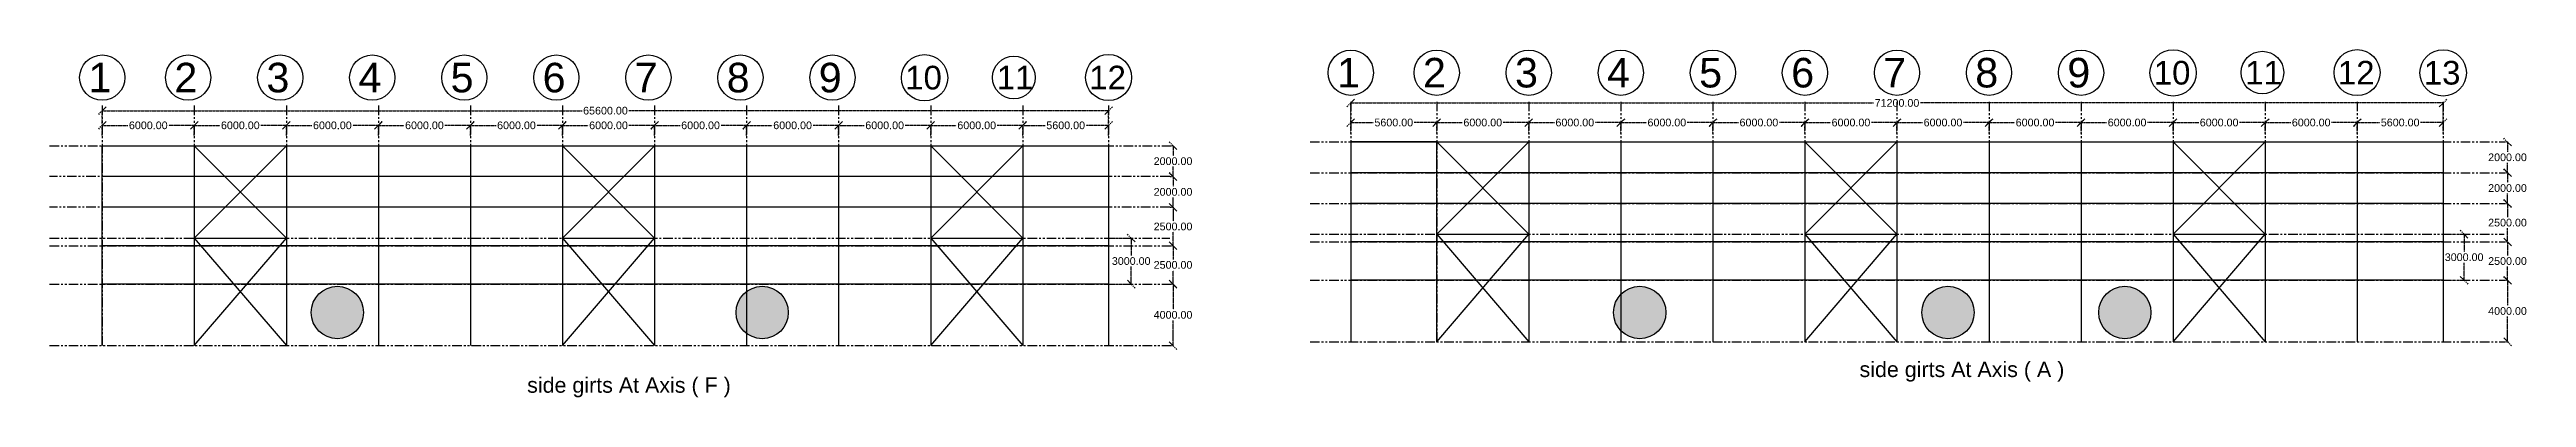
# Model space of a CAD drawing. Header units: inches. Extents: x 365522 to 1858437, y 226114 to 361132.
# Drawn here: x 966474 to 1127928, y 235701 to 258330 of the extents above; entities that cross this region are included whole.
import ezdxf

# ---------------------------------------------------------------- set-up
doc = ezdxf.new("R2010")
doc.units = ezdxf.units.IN
doc.header["$MEASUREMENT"] = 0
doc.linetypes.add('ACAD_ISO03W100', pattern=[30, 12, -18])
doc.linetypes.add('PHANTOM2', pattern=[1.25, 0.625, -0.125, 0.125, -0.125, 0.125, -0.125])
for name, color, linetype in [('axis', 8, 'PHANTOM2'), ('bracing', 6, 'Continuous'), ('dimensions', 1, 'PHANTOM2'), ('initial layout', 7, 'Continuous'), ('purlins', 4, 'Continuous'), ('text', 3, 'Continuous'), ('wall', 12, 'Continuous')]:
    doc.layers.add(name, color=color, linetype=linetype)
doc.styles.get("Standard").update_dxf_attribs({"font": 'arial.ttf'})
doc.dimstyles.new('Dim_1', dxfattribs={"dimtxt": 500, "dimasz": 500, "dimexe": 0.0625, "dimexo": 0.0625, "dimgap": 100, "dimtad": 0, "dimtih": 1, "dimtoh": 1, "dimzin": 0, "dimdsep": 46, "dimtxsty": 'Standard', "dimblk": 'OBLIQUE', "dimcen": 0.09, "dimclrd": 256, "dimclre": 256, "dimclrt": 256, "dimadec": 0, "dimazin": 0, "dimtfac": 1, "dimtofl": 0, "dimtmove": 0, "dimatfit": 3, "dimfxl": 1, "dimtfillclr": 256, "dimtolj": 1, "dimtzin": 0, "dimlwe": -1, "dimarcsym": 0})

msp = doc.modelspace()

# ---------------------------------------------------------------- texts
at = {"layer": 'text'}
for s, height, p in [('1', 1923.263, (969013.823, 255549.114)), ('2', 1923.263, (974613.823, 255549.051)), ('3', 1923.263, (980613.823, 255549.051)), ('4', 1923.263, (986613.823, 255549.114)), ('5', 1923.263, (992613.823, 255549.114)), ('6', 1923.263, (998613.823, 255549.114)), ('7', 1923.263, (1004613.823, 255549.114)), ('8', 1923.263, (1010613.823, 255549.114)), ('9', 1923.263, (1016613.886, 255549.114)), ('10', 1538.6107, (1022248.849, 255738.885)), ('11', 1538.6107, (1028212.378, 255742.227)), ('12', 1538.6107, (1034247.537, 255742.227)), ('1', 1923.263, (1050400.078, 255867.334)), ('2', 1923.263, (1056000.078, 255867.271)), ('3', 1923.263, (1062000.078, 255867.271)), ('4', 1923.263, (1068000.078, 255867.334)), ('5', 1923.263, (1074000.078, 255867.334)), ('6', 1923.263, (1080000.078, 255867.334)), ('7', 1923.263, (1086000.078, 255867.334)), ('8', 1923.263, (1092000.078, 255867.334)), ('9', 1923.263, (1098000.14, 255867.334)), ('10', 1538.6107, (1103635.104, 256057.105)), ('11', 1538.6107, (1109598.633, 256060.447)), ('12', 1538.6107, (1115633.792, 256060.447)), ('13', 1538.6107, (1121235.76, 256056.474)), ('side girts At Axis ( A )', 1000, (1084454.598, 237023.448)), ('side girts At Axis ( F )', 1000, (997605.697, 236002.727))]:
    msp.add_text(s, height=height, dxfattribs=at).set_placement(p)

# ---------------------------------------------------------------- blocks, each defined once
blk = doc.blocks.new('_Oblique')
at = {"color": 0, "linetype": 'ByBlock', "lineweight": -2}
blk.add_line((-0.5, -0.5), (0.5, 0.5), dxfattribs=at)
blk = doc.blocks.new('*D128')
at = {"layer": 'Defpoints', "color": 0, "transparency": 16777216}
for p in [(969910, 252697), (975910, 253400), (975910, 252697)]:
    blk.add_point(p, dxfattribs=at)
at = {"layer": 'dimensions', "linetype": 'ACAD_ISO03W100', "transparency": 16777216}
for p, q in [((969910, 252697), (969910, 253400)), ((975910, 252697), (975910, 253400))]:
    blk.add_line(p, q, dxfattribs=at)
at = {"layer": 'dimensions', "lineweight": -2, "transparency": 16777216}
for p, q in [((969910, 253400), (971577, 253400)), ((975910, 253400), (974242, 253400))]:
    blk.add_line(p, q, dxfattribs=at)
at = {"layer": 'dimensions', "lineweight": -2, "transparency": 16777216, "xscale": 500, "yscale": 500, "zscale": 500, "rotation": 180}
blk.add_blockref('_Oblique', (969910, 253400), dxfattribs=at)
at = {"layer": 'dimensions', "lineweight": -2, "transparency": 16777216, "xscale": 500, "yscale": 500, "zscale": 500}
blk.add_blockref('_Oblique', (975910, 253400), dxfattribs=at)
at = {"layer": 'dimensions', "transparency": 16777216, "insert": (972910, 253400), "char_height": 500, "attachment_point": 5}
blk.add_mtext('\\A1;6000.00', dxfattribs=at)
blk = doc.blocks.new('*D129')
at = {"layer": 'Defpoints', "color": 0, "transparency": 16777216}
for p in [(975910, 252697), (981910, 253400), (981910, 252697)]:
    blk.add_point(p, dxfattribs=at)
at = {"layer": 'dimensions', "linetype": 'ACAD_ISO03W100', "transparency": 16777216}
for p, q in [((975910, 252697), (975910, 253400)), ((981910, 252697), (981910, 253400))]:
    blk.add_line(p, q, dxfattribs=at)
at = {"layer": 'dimensions', "lineweight": -2, "transparency": 16777216}
for p, q in [((975910, 253400), (977577, 253400)), ((981910, 253400), (980242, 253400))]:
    blk.add_line(p, q, dxfattribs=at)
at = {"layer": 'dimensions', "lineweight": -2, "transparency": 16777216, "xscale": 500, "yscale": 500, "zscale": 500, "rotation": 180}
blk.add_blockref('_Oblique', (975910, 253400), dxfattribs=at)
at = {"layer": 'dimensions', "lineweight": -2, "transparency": 16777216, "xscale": 500, "yscale": 500, "zscale": 500}
blk.add_blockref('_Oblique', (981910, 253400), dxfattribs=at)
at = {"layer": 'dimensions', "transparency": 16777216, "insert": (978910, 253400), "char_height": 500, "attachment_point": 5}
blk.add_mtext('\\A1;6000.00', dxfattribs=at)
blk = doc.blocks.new('*D130')
at = {"layer": 'Defpoints', "color": 0, "transparency": 16777216}
for p in [(981910, 252697), (987910, 253400), (987910, 252697)]:
    blk.add_point(p, dxfattribs=at)
at = {"layer": 'dimensions', "linetype": 'ACAD_ISO03W100', "transparency": 16777216}
for p, q in [((981910, 252697), (981910, 253400)), ((987910, 252697), (987910, 253400))]:
    blk.add_line(p, q, dxfattribs=at)
at = {"layer": 'dimensions', "lineweight": -2, "transparency": 16777216}
for p, q in [((981910, 253400), (983577, 253400)), ((987910, 253400), (986242, 253400))]:
    blk.add_line(p, q, dxfattribs=at)
at = {"layer": 'dimensions', "lineweight": -2, "transparency": 16777216, "xscale": 500, "yscale": 500, "zscale": 500, "rotation": 180}
blk.add_blockref('_Oblique', (981910, 253400), dxfattribs=at)
at = {"layer": 'dimensions', "lineweight": -2, "transparency": 16777216, "xscale": 500, "yscale": 500, "zscale": 500}
blk.add_blockref('_Oblique', (987910, 253400), dxfattribs=at)
at = {"layer": 'dimensions', "transparency": 16777216, "insert": (984910, 253400), "char_height": 500, "attachment_point": 5}
blk.add_mtext('\\A1;6000.00', dxfattribs=at)
blk = doc.blocks.new('*D131')
at = {"layer": 'Defpoints', "color": 0, "transparency": 16777216}
for p in [(987910, 252697), (993910, 253400), (993910, 252697)]:
    blk.add_point(p, dxfattribs=at)
at = {"layer": 'dimensions', "linetype": 'ACAD_ISO03W100', "transparency": 16777216}
for p, q in [((987910, 252697), (987910, 253400)), ((993910, 252697), (993910, 253400))]:
    blk.add_line(p, q, dxfattribs=at)
at = {"layer": 'dimensions', "lineweight": -2, "transparency": 16777216}
for p, q in [((987910, 253400), (989577, 253400)), ((993910, 253400), (992242, 253400))]:
    blk.add_line(p, q, dxfattribs=at)
at = {"layer": 'dimensions', "lineweight": -2, "transparency": 16777216, "xscale": 500, "yscale": 500, "zscale": 500, "rotation": 180}
blk.add_blockref('_Oblique', (987910, 253400), dxfattribs=at)
at = {"layer": 'dimensions', "lineweight": -2, "transparency": 16777216, "xscale": 500, "yscale": 500, "zscale": 500}
blk.add_blockref('_Oblique', (993910, 253400), dxfattribs=at)
at = {"layer": 'dimensions', "transparency": 16777216, "insert": (990910, 253400), "char_height": 500, "attachment_point": 5}
blk.add_mtext('\\A1;6000.00', dxfattribs=at)
blk = doc.blocks.new('*D132')
at = {"layer": 'Defpoints', "color": 0, "transparency": 16777216}
for p in [(993910, 252697), (999910, 253400), (999910, 252697)]:
    blk.add_point(p, dxfattribs=at)
at = {"layer": 'dimensions', "linetype": 'ACAD_ISO03W100', "transparency": 16777216}
for p, q in [((993910, 252697), (993910, 253400)), ((999910, 252697), (999910, 253400))]:
    blk.add_line(p, q, dxfattribs=at)
at = {"layer": 'dimensions', "lineweight": -2, "transparency": 16777216}
for p, q in [((993910, 253400), (995577, 253400)), ((999910, 253400), (998242, 253400))]:
    blk.add_line(p, q, dxfattribs=at)
at = {"layer": 'dimensions', "lineweight": -2, "transparency": 16777216, "xscale": 500, "yscale": 500, "zscale": 500, "rotation": 180}
blk.add_blockref('_Oblique', (993910, 253400), dxfattribs=at)
at = {"layer": 'dimensions', "lineweight": -2, "transparency": 16777216, "xscale": 500, "yscale": 500, "zscale": 500}
blk.add_blockref('_Oblique', (999910, 253400), dxfattribs=at)
at = {"layer": 'dimensions', "transparency": 16777216, "insert": (996910, 253400), "char_height": 500, "attachment_point": 5}
blk.add_mtext('\\A1;6000.00', dxfattribs=at)
blk = doc.blocks.new('*D133')
at = {"layer": 'Defpoints', "color": 0, "transparency": 16777216}
for p in [(999910, 252697), (1005910, 253400), (1005910, 252697)]:
    blk.add_point(p, dxfattribs=at)
at = {"layer": 'dimensions', "linetype": 'ACAD_ISO03W100', "transparency": 16777216}
for p, q in [((999910, 252697), (999910, 253400)), ((1005910, 252697), (1005910, 253400))]:
    blk.add_line(p, q, dxfattribs=at)
at = {"layer": 'dimensions', "lineweight": -2, "transparency": 16777216}
for p, q in [((999910, 253400), (1001577, 253400)), ((1005910, 253400), (1004242, 253400))]:
    blk.add_line(p, q, dxfattribs=at)
at = {"layer": 'dimensions', "lineweight": -2, "transparency": 16777216, "xscale": 500, "yscale": 500, "zscale": 500, "rotation": 180}
blk.add_blockref('_Oblique', (999910, 253400), dxfattribs=at)
at = {"layer": 'dimensions', "lineweight": -2, "transparency": 16777216, "xscale": 500, "yscale": 500, "zscale": 500}
blk.add_blockref('_Oblique', (1005910, 253400), dxfattribs=at)
at = {"layer": 'dimensions', "transparency": 16777216, "insert": (1002910, 253400), "char_height": 500, "attachment_point": 5}
blk.add_mtext('\\A1;6000.00', dxfattribs=at)
blk = doc.blocks.new('*D134')
at = {"layer": 'Defpoints', "color": 0, "transparency": 16777216}
for p in [(1005910, 252697), (1011910, 253400), (1011910, 252697)]:
    blk.add_point(p, dxfattribs=at)
at = {"layer": 'dimensions', "linetype": 'ACAD_ISO03W100', "transparency": 16777216}
for p, q in [((1005910, 252697), (1005910, 253400)), ((1011910, 252697), (1011910, 253400))]:
    blk.add_line(p, q, dxfattribs=at)
at = {"layer": 'dimensions', "lineweight": -2, "transparency": 16777216}
for p, q in [((1005910, 253400), (1007577, 253400)), ((1011910, 253400), (1010242, 253400))]:
    blk.add_line(p, q, dxfattribs=at)
at = {"layer": 'dimensions', "lineweight": -2, "transparency": 16777216, "xscale": 500, "yscale": 500, "zscale": 500, "rotation": 180}
blk.add_blockref('_Oblique', (1005910, 253400), dxfattribs=at)
at = {"layer": 'dimensions', "lineweight": -2, "transparency": 16777216, "xscale": 500, "yscale": 500, "zscale": 500}
blk.add_blockref('_Oblique', (1011910, 253400), dxfattribs=at)
at = {"layer": 'dimensions', "transparency": 16777216, "insert": (1008910, 253400), "char_height": 500, "attachment_point": 5}
blk.add_mtext('\\A1;6000.00', dxfattribs=at)
blk = doc.blocks.new('*D135')
at = {"layer": 'Defpoints', "color": 0, "transparency": 16777216}
for p in [(1011910, 252697), (1017910, 253400), (1017910, 252697)]:
    blk.add_point(p, dxfattribs=at)
at = {"layer": 'dimensions', "linetype": 'ACAD_ISO03W100', "transparency": 16777216}
for p, q in [((1011910, 252697), (1011910, 253400)), ((1017910, 252697), (1017910, 253400))]:
    blk.add_line(p, q, dxfattribs=at)
at = {"layer": 'dimensions', "lineweight": -2, "transparency": 16777216}
for p, q in [((1011910, 253400), (1013577, 253400)), ((1017910, 253400), (1016242, 253400))]:
    blk.add_line(p, q, dxfattribs=at)
at = {"layer": 'dimensions', "lineweight": -2, "transparency": 16777216, "xscale": 500, "yscale": 500, "zscale": 500, "rotation": 180}
blk.add_blockref('_Oblique', (1011910, 253400), dxfattribs=at)
at = {"layer": 'dimensions', "lineweight": -2, "transparency": 16777216, "xscale": 500, "yscale": 500, "zscale": 500}
blk.add_blockref('_Oblique', (1017910, 253400), dxfattribs=at)
at = {"layer": 'dimensions', "transparency": 16777216, "insert": (1014910, 253400), "char_height": 500, "attachment_point": 5}
blk.add_mtext('\\A1;6000.00', dxfattribs=at)
blk = doc.blocks.new('*D136')
at = {"layer": 'Defpoints', "color": 0, "transparency": 16777216}
for p in [(1017910, 252697), (1023910, 253400), (1023910, 252697)]:
    blk.add_point(p, dxfattribs=at)
at = {"layer": 'dimensions', "linetype": 'ACAD_ISO03W100', "transparency": 16777216}
for p, q in [((1017910, 252697), (1017910, 253400)), ((1023910, 252697), (1023910, 253400))]:
    blk.add_line(p, q, dxfattribs=at)
at = {"layer": 'dimensions', "lineweight": -2, "transparency": 16777216}
for p, q in [((1017910, 253400), (1019577, 253400)), ((1023910, 253400), (1022242, 253400))]:
    blk.add_line(p, q, dxfattribs=at)
at = {"layer": 'dimensions', "lineweight": -2, "transparency": 16777216, "xscale": 500, "yscale": 500, "zscale": 500, "rotation": 180}
blk.add_blockref('_Oblique', (1017910, 253400), dxfattribs=at)
at = {"layer": 'dimensions', "lineweight": -2, "transparency": 16777216, "xscale": 500, "yscale": 500, "zscale": 500}
blk.add_blockref('_Oblique', (1023910, 253400), dxfattribs=at)
at = {"layer": 'dimensions', "transparency": 16777216, "insert": (1020910, 253400), "char_height": 500, "attachment_point": 5}
blk.add_mtext('\\A1;6000.00', dxfattribs=at)
blk = doc.blocks.new('*D137')
at = {"layer": 'Defpoints', "color": 0, "transparency": 16777216}
for p in [(1023910, 252697), (1029910, 253400), (1029910, 252697)]:
    blk.add_point(p, dxfattribs=at)
at = {"layer": 'dimensions', "linetype": 'ACAD_ISO03W100', "transparency": 16777216}
for p, q in [((1023910, 252697), (1023910, 253400)), ((1029910, 252697), (1029910, 253400))]:
    blk.add_line(p, q, dxfattribs=at)
at = {"layer": 'dimensions', "lineweight": -2, "transparency": 16777216}
for p, q in [((1023910, 253400), (1025577, 253400)), ((1029910, 253400), (1028242, 253400))]:
    blk.add_line(p, q, dxfattribs=at)
at = {"layer": 'dimensions', "lineweight": -2, "transparency": 16777216, "xscale": 500, "yscale": 500, "zscale": 500, "rotation": 180}
blk.add_blockref('_Oblique', (1023910, 253400), dxfattribs=at)
at = {"layer": 'dimensions', "lineweight": -2, "transparency": 16777216, "xscale": 500, "yscale": 500, "zscale": 500}
blk.add_blockref('_Oblique', (1029910, 253400), dxfattribs=at)
at = {"layer": 'dimensions', "transparency": 16777216, "insert": (1026910, 253400), "char_height": 500, "attachment_point": 5}
blk.add_mtext('\\A1;6000.00', dxfattribs=at)
blk = doc.blocks.new('*D138')
at = {"layer": 'Defpoints', "color": 0, "transparency": 16777216}
for p in [(1029910, 252697), (1035510, 253400), (1035510, 252697)]:
    blk.add_point(p, dxfattribs=at)
at = {"layer": 'dimensions', "linetype": 'ACAD_ISO03W100', "transparency": 16777216}
for p, q in [((1029910, 252697), (1029910, 253400)), ((1035510, 252697), (1035510, 253400))]:
    blk.add_line(p, q, dxfattribs=at)
at = {"layer": 'dimensions', "lineweight": -2, "transparency": 16777216}
for p, q in [((1029910, 253400), (1031379, 253400)), ((1035510, 253400), (1034041, 253400))]:
    blk.add_line(p, q, dxfattribs=at)
at = {"layer": 'dimensions', "lineweight": -2, "transparency": 16777216, "xscale": 500, "yscale": 500, "zscale": 500, "rotation": 180}
blk.add_blockref('_Oblique', (1029910, 253400), dxfattribs=at)
at = {"layer": 'dimensions', "lineweight": -2, "transparency": 16777216, "xscale": 500, "yscale": 500, "zscale": 500}
blk.add_blockref('_Oblique', (1035510, 253400), dxfattribs=at)
at = {"layer": 'dimensions', "transparency": 16777216, "insert": (1032710, 253400), "char_height": 500, "attachment_point": 5}
blk.add_mtext('\\A1;5600.00', dxfattribs=at)
blk = doc.blocks.new('*D139')
at = {"layer": 'Defpoints', "color": 0, "transparency": 16777216}
for p in [(969910, 254356), (969910, 252697), (1035510, 252697)]:
    blk.add_point(p, dxfattribs=at)
at = {"layer": 'dimensions', "linetype": 'ACAD_ISO03W100', "transparency": 16777216}
for p, q in [((969910, 252697), (969910, 254356)), ((1035510, 252697), (1035510, 254356))]:
    blk.add_line(p, q, dxfattribs=at)
at = {"layer": 'dimensions', "lineweight": -2, "transparency": 16777216}
for p, q in [((969910, 254356), (1001183, 254356)), ((1035510, 254356), (1004237, 254356))]:
    blk.add_line(p, q, dxfattribs=at)
at = {"layer": 'dimensions', "lineweight": -2, "transparency": 16777216, "xscale": 500, "yscale": 500, "zscale": 500, "rotation": 180}
blk.add_blockref('_Oblique', (969910, 254356), dxfattribs=at)
at = {"layer": 'dimensions', "lineweight": -2, "transparency": 16777216, "xscale": 500, "yscale": 500, "zscale": 500}
blk.add_blockref('_Oblique', (1035510, 254356), dxfattribs=at)
at = {"layer": 'dimensions', "transparency": 16777216, "insert": (1002710, 254356), "char_height": 500, "attachment_point": 5}
blk.add_mtext('\\A1;65600.00', dxfattribs=at)
blk = doc.blocks.new('*D140')
at = {"layer": 'Defpoints', "color": 0, "transparency": 16777216}
for p in [(1039489, 243070), (1039707, 243070), (1039489, 239070)]:
    blk.add_point(p, dxfattribs=at)
at = {"layer": 'dimensions', "linetype": 'ACAD_ISO03W100', "transparency": 16777216}
for p, q in [((1039489, 243070), (1039707, 243070)), ((1039489, 239070), (1039707, 239070))]:
    blk.add_line(p, q, dxfattribs=at)
at = {"layer": 'dimensions', "lineweight": -2, "transparency": 16777216}
for p, q in [((1039707, 243070), (1039707, 241425)), ((1039707, 239070), (1039707, 240714))]:
    blk.add_line(p, q, dxfattribs=at)
at = {"layer": 'dimensions', "lineweight": -2, "transparency": 16777216, "xscale": 500, "yscale": 500, "zscale": 500}
for p, rotation in [((1039707, 243070), 90), ((1039707, 239070), 270)]:
    blk.add_blockref('_Oblique', p, dxfattribs=dict(at, rotation=rotation))
at = {"layer": 'dimensions', "transparency": 16777216, "insert": (1039707, 241070), "char_height": 500, "attachment_point": 5}
blk.add_mtext('\\A1;4000.00', dxfattribs=at)
blk = doc.blocks.new('*D141')
at = {"layer": 'Defpoints', "color": 0, "transparency": 16777216}
for p in [(1056896, 253584), (1056896, 252880), (1062896, 252880)]:
    blk.add_point(p, dxfattribs=at)
at = {"layer": 'dimensions', "linetype": 'ACAD_ISO03W100', "transparency": 16777216}
for p, q in [((1056896, 252880), (1056896, 253584)), ((1062896, 252880), (1062896, 253584))]:
    blk.add_line(p, q, dxfattribs=at)
at = {"layer": 'dimensions', "lineweight": -2, "transparency": 16777216}
for p, q in [((1056896, 253584), (1058564, 253584)), ((1062896, 253584), (1061229, 253584))]:
    blk.add_line(p, q, dxfattribs=at)
at = {"layer": 'dimensions', "lineweight": -2, "transparency": 16777216, "xscale": 500, "yscale": 500, "zscale": 500, "rotation": 180}
blk.add_blockref('_Oblique', (1056896, 253584), dxfattribs=at)
at = {"layer": 'dimensions', "lineweight": -2, "transparency": 16777216, "xscale": 500, "yscale": 500, "zscale": 500}
blk.add_blockref('_Oblique', (1062896, 253584), dxfattribs=at)
at = {"layer": 'dimensions', "transparency": 16777216, "insert": (1059896, 253584), "char_height": 500, "attachment_point": 5}
blk.add_mtext('\\A1;6000.00', dxfattribs=at)
blk = doc.blocks.new('*D142')
at = {"layer": 'Defpoints', "color": 0, "transparency": 16777216}
for p in [(1062896, 253584), (1062896, 252880), (1068896, 252880)]:
    blk.add_point(p, dxfattribs=at)
at = {"layer": 'dimensions', "linetype": 'ACAD_ISO03W100', "transparency": 16777216}
for p, q in [((1062896, 252880), (1062896, 253584)), ((1068896, 252880), (1068896, 253584))]:
    blk.add_line(p, q, dxfattribs=at)
at = {"layer": 'dimensions', "lineweight": -2, "transparency": 16777216}
for p, q in [((1062896, 253584), (1064564, 253584)), ((1068896, 253584), (1067229, 253584))]:
    blk.add_line(p, q, dxfattribs=at)
at = {"layer": 'dimensions', "lineweight": -2, "transparency": 16777216, "xscale": 500, "yscale": 500, "zscale": 500, "rotation": 180}
blk.add_blockref('_Oblique', (1062896, 253584), dxfattribs=at)
at = {"layer": 'dimensions', "lineweight": -2, "transparency": 16777216, "xscale": 500, "yscale": 500, "zscale": 500}
blk.add_blockref('_Oblique', (1068896, 253584), dxfattribs=at)
at = {"layer": 'dimensions', "transparency": 16777216, "insert": (1065896, 253584), "char_height": 500, "attachment_point": 5}
blk.add_mtext('\\A1;6000.00', dxfattribs=at)
blk = doc.blocks.new('*D143')
at = {"layer": 'Defpoints', "color": 0, "transparency": 16777216}
for p in [(1068896, 253584), (1068896, 252880), (1074896, 252880)]:
    blk.add_point(p, dxfattribs=at)
at = {"layer": 'dimensions', "linetype": 'ACAD_ISO03W100', "transparency": 16777216}
for p, q in [((1068896, 252880), (1068896, 253584)), ((1074896, 252880), (1074896, 253584))]:
    blk.add_line(p, q, dxfattribs=at)
at = {"layer": 'dimensions', "lineweight": -2, "transparency": 16777216}
for p, q in [((1068896, 253584), (1070564, 253584)), ((1074896, 253584), (1073229, 253584))]:
    blk.add_line(p, q, dxfattribs=at)
at = {"layer": 'dimensions', "lineweight": -2, "transparency": 16777216, "xscale": 500, "yscale": 500, "zscale": 500, "rotation": 180}
blk.add_blockref('_Oblique', (1068896, 253584), dxfattribs=at)
at = {"layer": 'dimensions', "lineweight": -2, "transparency": 16777216, "xscale": 500, "yscale": 500, "zscale": 500}
blk.add_blockref('_Oblique', (1074896, 253584), dxfattribs=at)
at = {"layer": 'dimensions', "transparency": 16777216, "insert": (1071896, 253584), "char_height": 500, "attachment_point": 5}
blk.add_mtext('\\A1;6000.00', dxfattribs=at)
blk = doc.blocks.new('*D144')
at = {"layer": 'Defpoints', "color": 0, "transparency": 16777216}
for p in [(1074896, 253584), (1074896, 252880), (1080896, 252880)]:
    blk.add_point(p, dxfattribs=at)
at = {"layer": 'dimensions', "linetype": 'ACAD_ISO03W100', "transparency": 16777216}
for p, q in [((1074896, 252880), (1074896, 253584)), ((1080896, 252880), (1080896, 253584))]:
    blk.add_line(p, q, dxfattribs=at)
at = {"layer": 'dimensions', "lineweight": -2, "transparency": 16777216}
for p, q in [((1074896, 253584), (1076564, 253584)), ((1080896, 253584), (1079229, 253584))]:
    blk.add_line(p, q, dxfattribs=at)
at = {"layer": 'dimensions', "lineweight": -2, "transparency": 16777216, "xscale": 500, "yscale": 500, "zscale": 500, "rotation": 180}
blk.add_blockref('_Oblique', (1074896, 253584), dxfattribs=at)
at = {"layer": 'dimensions', "lineweight": -2, "transparency": 16777216, "xscale": 500, "yscale": 500, "zscale": 500}
blk.add_blockref('_Oblique', (1080896, 253584), dxfattribs=at)
at = {"layer": 'dimensions', "transparency": 16777216, "insert": (1077896, 253584), "char_height": 500, "attachment_point": 5}
blk.add_mtext('\\A1;6000.00', dxfattribs=at)
blk = doc.blocks.new('*D145')
at = {"layer": 'Defpoints', "color": 0, "transparency": 16777216}
for p in [(1080896, 253584), (1080896, 252880), (1086896, 252880)]:
    blk.add_point(p, dxfattribs=at)
at = {"layer": 'dimensions', "linetype": 'ACAD_ISO03W100', "transparency": 16777216}
for p, q in [((1080896, 252880), (1080896, 253584)), ((1086896, 252880), (1086896, 253584))]:
    blk.add_line(p, q, dxfattribs=at)
at = {"layer": 'dimensions', "lineweight": -2, "transparency": 16777216}
for p, q in [((1080896, 253584), (1082564, 253584)), ((1086896, 253584), (1085229, 253584))]:
    blk.add_line(p, q, dxfattribs=at)
at = {"layer": 'dimensions', "lineweight": -2, "transparency": 16777216, "xscale": 500, "yscale": 500, "zscale": 500, "rotation": 180}
blk.add_blockref('_Oblique', (1080896, 253584), dxfattribs=at)
at = {"layer": 'dimensions', "lineweight": -2, "transparency": 16777216, "xscale": 500, "yscale": 500, "zscale": 500}
blk.add_blockref('_Oblique', (1086896, 253584), dxfattribs=at)
at = {"layer": 'dimensions', "transparency": 16777216, "insert": (1083896, 253584), "char_height": 500, "attachment_point": 5}
blk.add_mtext('\\A1;6000.00', dxfattribs=at)
blk = doc.blocks.new('*D146')
at = {"layer": 'Defpoints', "color": 0, "transparency": 16777216}
for p in [(1086896, 253584), (1086896, 252880), (1092896, 252880)]:
    blk.add_point(p, dxfattribs=at)
at = {"layer": 'dimensions', "linetype": 'ACAD_ISO03W100', "transparency": 16777216}
for p, q in [((1086896, 252880), (1086896, 253584)), ((1092896, 252880), (1092896, 253584))]:
    blk.add_line(p, q, dxfattribs=at)
at = {"layer": 'dimensions', "lineweight": -2, "transparency": 16777216}
for p, q in [((1086896, 253584), (1088564, 253584)), ((1092896, 253584), (1091229, 253584))]:
    blk.add_line(p, q, dxfattribs=at)
at = {"layer": 'dimensions', "lineweight": -2, "transparency": 16777216, "xscale": 500, "yscale": 500, "zscale": 500, "rotation": 180}
blk.add_blockref('_Oblique', (1086896, 253584), dxfattribs=at)
at = {"layer": 'dimensions', "lineweight": -2, "transparency": 16777216, "xscale": 500, "yscale": 500, "zscale": 500}
blk.add_blockref('_Oblique', (1092896, 253584), dxfattribs=at)
at = {"layer": 'dimensions', "transparency": 16777216, "insert": (1089896, 253584), "char_height": 500, "attachment_point": 5}
blk.add_mtext('\\A1;6000.00', dxfattribs=at)
blk = doc.blocks.new('*D147')
at = {"layer": 'Defpoints', "color": 0, "transparency": 16777216}
for p in [(1092896, 253584), (1092896, 252880), (1098896, 252880)]:
    blk.add_point(p, dxfattribs=at)
at = {"layer": 'dimensions', "linetype": 'ACAD_ISO03W100', "transparency": 16777216}
for p, q in [((1092896, 252880), (1092896, 253584)), ((1098896, 252880), (1098896, 253584))]:
    blk.add_line(p, q, dxfattribs=at)
at = {"layer": 'dimensions', "lineweight": -2, "transparency": 16777216}
for p, q in [((1092896, 253584), (1094564, 253584)), ((1098896, 253584), (1097229, 253584))]:
    blk.add_line(p, q, dxfattribs=at)
at = {"layer": 'dimensions', "lineweight": -2, "transparency": 16777216, "xscale": 500, "yscale": 500, "zscale": 500, "rotation": 180}
blk.add_blockref('_Oblique', (1092896, 253584), dxfattribs=at)
at = {"layer": 'dimensions', "lineweight": -2, "transparency": 16777216, "xscale": 500, "yscale": 500, "zscale": 500}
blk.add_blockref('_Oblique', (1098896, 253584), dxfattribs=at)
at = {"layer": 'dimensions', "transparency": 16777216, "insert": (1095896, 253584), "char_height": 500, "attachment_point": 5}
blk.add_mtext('\\A1;6000.00', dxfattribs=at)
blk = doc.blocks.new('*D148')
at = {"layer": 'Defpoints', "color": 0, "transparency": 16777216}
for p in [(1098896, 253584), (1098896, 252880), (1104896, 252880)]:
    blk.add_point(p, dxfattribs=at)
at = {"layer": 'dimensions', "linetype": 'ACAD_ISO03W100', "transparency": 16777216}
for p, q in [((1098896, 252880), (1098896, 253584)), ((1104896, 252880), (1104896, 253584))]:
    blk.add_line(p, q, dxfattribs=at)
at = {"layer": 'dimensions', "lineweight": -2, "transparency": 16777216}
for p, q in [((1098896, 253584), (1100564, 253584)), ((1104896, 253584), (1103229, 253584))]:
    blk.add_line(p, q, dxfattribs=at)
at = {"layer": 'dimensions', "lineweight": -2, "transparency": 16777216, "xscale": 500, "yscale": 500, "zscale": 500, "rotation": 180}
blk.add_blockref('_Oblique', (1098896, 253584), dxfattribs=at)
at = {"layer": 'dimensions', "lineweight": -2, "transparency": 16777216, "xscale": 500, "yscale": 500, "zscale": 500}
blk.add_blockref('_Oblique', (1104896, 253584), dxfattribs=at)
at = {"layer": 'dimensions', "transparency": 16777216, "insert": (1101896, 253584), "char_height": 500, "attachment_point": 5}
blk.add_mtext('\\A1;6000.00', dxfattribs=at)
blk = doc.blocks.new('*D149')
at = {"layer": 'Defpoints', "color": 0, "transparency": 16777216}
for p in [(1104896, 253584), (1104896, 252880), (1110896, 252880)]:
    blk.add_point(p, dxfattribs=at)
at = {"layer": 'dimensions', "linetype": 'ACAD_ISO03W100', "transparency": 16777216}
for p, q in [((1104896, 252880), (1104896, 253584)), ((1110896, 252880), (1110896, 253584))]:
    blk.add_line(p, q, dxfattribs=at)
at = {"layer": 'dimensions', "lineweight": -2, "transparency": 16777216}
for p, q in [((1104896, 253584), (1106564, 253584)), ((1110896, 253584), (1109229, 253584))]:
    blk.add_line(p, q, dxfattribs=at)
at = {"layer": 'dimensions', "lineweight": -2, "transparency": 16777216, "xscale": 500, "yscale": 500, "zscale": 500, "rotation": 180}
blk.add_blockref('_Oblique', (1104896, 253584), dxfattribs=at)
at = {"layer": 'dimensions', "lineweight": -2, "transparency": 16777216, "xscale": 500, "yscale": 500, "zscale": 500}
blk.add_blockref('_Oblique', (1110896, 253584), dxfattribs=at)
at = {"layer": 'dimensions', "transparency": 16777216, "insert": (1107896, 253584), "char_height": 500, "attachment_point": 5}
blk.add_mtext('\\A1;6000.00', dxfattribs=at)
blk = doc.blocks.new('*D150')
at = {"layer": 'Defpoints', "color": 0, "transparency": 16777216}
for p in [(1110896, 253584), (1110896, 252880), (1116896, 252880)]:
    blk.add_point(p, dxfattribs=at)
at = {"layer": 'dimensions', "linetype": 'ACAD_ISO03W100', "transparency": 16777216}
for p, q in [((1110896, 252880), (1110896, 253584)), ((1116896, 252880), (1116896, 253584))]:
    blk.add_line(p, q, dxfattribs=at)
at = {"layer": 'dimensions', "lineweight": -2, "transparency": 16777216}
for p, q in [((1110896, 253584), (1112564, 253584)), ((1116896, 253584), (1115229, 253584))]:
    blk.add_line(p, q, dxfattribs=at)
at = {"layer": 'dimensions', "lineweight": -2, "transparency": 16777216, "xscale": 500, "yscale": 500, "zscale": 500, "rotation": 180}
blk.add_blockref('_Oblique', (1110896, 253584), dxfattribs=at)
at = {"layer": 'dimensions', "lineweight": -2, "transparency": 16777216, "xscale": 500, "yscale": 500, "zscale": 500}
blk.add_blockref('_Oblique', (1116896, 253584), dxfattribs=at)
at = {"layer": 'dimensions', "transparency": 16777216, "insert": (1113896, 253584), "char_height": 500, "attachment_point": 5}
blk.add_mtext('\\A1;6000.00', dxfattribs=at)
blk = doc.blocks.new('*D151')
at = {"layer": 'Defpoints', "color": 0, "transparency": 16777216}
for p in [(1116896, 253584), (1116896, 252880), (1122496, 252880)]:
    blk.add_point(p, dxfattribs=at)
at = {"layer": 'dimensions', "linetype": 'ACAD_ISO03W100', "transparency": 16777216}
for p, q in [((1116896, 252880), (1116896, 253584)), ((1122496, 252880), (1122496, 253584))]:
    blk.add_line(p, q, dxfattribs=at)
at = {"layer": 'dimensions', "lineweight": -2, "transparency": 16777216}
for p, q in [((1116896, 253584), (1118365, 253584)), ((1122496, 253584), (1121027, 253584))]:
    blk.add_line(p, q, dxfattribs=at)
at = {"layer": 'dimensions', "lineweight": -2, "transparency": 16777216, "xscale": 500, "yscale": 500, "zscale": 500, "rotation": 180}
blk.add_blockref('_Oblique', (1116896, 253584), dxfattribs=at)
at = {"layer": 'dimensions', "lineweight": -2, "transparency": 16777216, "xscale": 500, "yscale": 500, "zscale": 500}
blk.add_blockref('_Oblique', (1122496, 253584), dxfattribs=at)
at = {"layer": 'dimensions', "transparency": 16777216, "insert": (1119696, 253584), "char_height": 500, "attachment_point": 5}
blk.add_mtext('\\A1;5600.00', dxfattribs=at)
blk = doc.blocks.new('*D152')
at = {"layer": 'Defpoints', "color": 0, "transparency": 16777216}
for p in [(1126476, 245820), (1126476, 243320), (1126693, 243320)]:
    blk.add_point(p, dxfattribs=at)
at = {"layer": 'dimensions', "linetype": 'ACAD_ISO03W100', "transparency": 16777216}
for p, q in [((1126476, 245820), (1126693, 245820)), ((1126476, 243320), (1126693, 243320))]:
    blk.add_line(p, q, dxfattribs=at)
at = {"layer": 'dimensions', "lineweight": -2, "transparency": 16777216}
for p, q in [((1126693, 245820), (1126693, 244925)), ((1126693, 243320), (1126693, 244214))]:
    blk.add_line(p, q, dxfattribs=at)
at = {"layer": 'dimensions', "lineweight": -2, "transparency": 16777216, "xscale": 500, "yscale": 500, "zscale": 500}
for p, rotation in [((1126693, 245820), 90), ((1126693, 243320), 270)]:
    blk.add_blockref('_Oblique', p, dxfattribs=dict(at, rotation=rotation))
at = {"layer": 'dimensions', "transparency": 16777216, "insert": (1126693, 244570), "char_height": 500, "attachment_point": 5}
blk.add_mtext('\\A1;2500.00', dxfattribs=at)
blk = doc.blocks.new('*D153')
at = {"layer": 'Defpoints', "color": 0, "transparency": 16777216}
for p in [(1126476, 248320), (1126476, 245820), (1126693, 245820)]:
    blk.add_point(p, dxfattribs=at)
at = {"layer": 'dimensions', "linetype": 'ACAD_ISO03W100', "transparency": 16777216}
for p, q in [((1126476, 248320), (1126693, 248320)), ((1126476, 245820), (1126693, 245820))]:
    blk.add_line(p, q, dxfattribs=at)
at = {"layer": 'dimensions', "lineweight": -2, "transparency": 16777216}
for p, q in [((1126693, 248320), (1126693, 247425)), ((1126693, 245820), (1126693, 246714))]:
    blk.add_line(p, q, dxfattribs=at)
at = {"layer": 'dimensions', "lineweight": -2, "transparency": 16777216, "xscale": 500, "yscale": 500, "zscale": 500}
for p, rotation in [((1126693, 248320), 90), ((1126693, 245820), 270)]:
    blk.add_blockref('_Oblique', p, dxfattribs=dict(at, rotation=rotation))
at = {"layer": 'dimensions', "transparency": 16777216, "insert": (1126693, 247070), "char_height": 500, "attachment_point": 5}
blk.add_mtext('\\A1;2500.00', dxfattribs=at)
blk = doc.blocks.new('*D154')
at = {"layer": 'Defpoints', "color": 0, "transparency": 16777216}
for p in [(1126476, 250320), (1126476, 248320), (1126693, 248320)]:
    blk.add_point(p, dxfattribs=at)
at = {"layer": 'dimensions', "linetype": 'ACAD_ISO03W100', "transparency": 16777216}
for p, q in [((1126476, 250320), (1126693, 250320)), ((1126476, 248320), (1126693, 248320))]:
    blk.add_line(p, q, dxfattribs=at)
at = {"layer": 'dimensions', "lineweight": -2, "transparency": 16777216}
for p, q in [((1126693, 250320), (1126693, 249675)), ((1126693, 248320), (1126693, 248964))]:
    blk.add_line(p, q, dxfattribs=at)
at = {"layer": 'dimensions', "lineweight": -2, "transparency": 16777216, "xscale": 500, "yscale": 500, "zscale": 500}
for p, rotation in [((1126693, 250320), 90), ((1126693, 248320), 270)]:
    blk.add_blockref('_Oblique', p, dxfattribs=dict(at, rotation=rotation))
at = {"layer": 'dimensions', "transparency": 16777216, "insert": (1126693, 249320), "char_height": 500, "attachment_point": 5}
blk.add_mtext('\\A1;2000.00', dxfattribs=at)
blk = doc.blocks.new('*D155')
at = {"layer": 'Defpoints', "color": 0, "transparency": 16777216}
for p in [(1126476, 252320), (1126476, 250320), (1126693, 250320)]:
    blk.add_point(p, dxfattribs=at)
at = {"layer": 'dimensions', "linetype": 'ACAD_ISO03W100', "transparency": 16777216}
for p, q in [((1126476, 252320), (1126693, 252320)), ((1126476, 250320), (1126693, 250320))]:
    blk.add_line(p, q, dxfattribs=at)
at = {"layer": 'dimensions', "lineweight": -2, "transparency": 16777216}
for p, q in [((1126693, 252320), (1126693, 251675)), ((1126693, 250320), (1126693, 250964))]:
    blk.add_line(p, q, dxfattribs=at)
at = {"layer": 'dimensions', "lineweight": -2, "transparency": 16777216, "xscale": 500, "yscale": 500, "zscale": 500}
for p, rotation in [((1126693, 252320), 90), ((1126693, 250320), 270)]:
    blk.add_blockref('_Oblique', p, dxfattribs=dict(at, rotation=rotation))
at = {"layer": 'dimensions', "transparency": 16777216, "insert": (1126693, 251320), "char_height": 500, "attachment_point": 5}
blk.add_mtext('\\A1;2000.00', dxfattribs=at)
blk = doc.blocks.new('*D173')
at = {"layer": 'Defpoints', "color": 0, "transparency": 16777216}
for p in [(1051296, 253584), (1051296, 252880), (1056896, 252880)]:
    blk.add_point(p, dxfattribs=at)
at = {"layer": 'dimensions', "linetype": 'ACAD_ISO03W100', "transparency": 16777216}
for p, q in [((1051296, 252880), (1051296, 253584)), ((1056896, 252880), (1056896, 253584))]:
    blk.add_line(p, q, dxfattribs=at)
at = {"layer": 'dimensions', "lineweight": -2, "transparency": 16777216}
for p, q in [((1051296, 253584), (1052765, 253584)), ((1056896, 253584), (1055427, 253584))]:
    blk.add_line(p, q, dxfattribs=at)
at = {"layer": 'dimensions', "lineweight": -2, "transparency": 16777216, "xscale": 500, "yscale": 500, "zscale": 500, "rotation": 180}
blk.add_blockref('_Oblique', (1051296, 253584), dxfattribs=at)
at = {"layer": 'dimensions', "lineweight": -2, "transparency": 16777216, "xscale": 500, "yscale": 500, "zscale": 500}
blk.add_blockref('_Oblique', (1056896, 253584), dxfattribs=at)
at = {"layer": 'dimensions', "transparency": 16777216, "insert": (1054096, 253584), "char_height": 500, "attachment_point": 5}
blk.add_mtext('\\A1;5600.00', dxfattribs=at)
blk = doc.blocks.new('*D174')
at = {"layer": 'Defpoints', "color": 0, "transparency": 16777216}
for p in [(1051296, 254858), (1051296, 252880), (1122496, 252880)]:
    blk.add_point(p, dxfattribs=at)
at = {"layer": 'dimensions', "linetype": 'ACAD_ISO03W100', "transparency": 16777216}
for p, q in [((1051296, 252880), (1051296, 254858)), ((1122496, 252880), (1122496, 254858))]:
    blk.add_line(p, q, dxfattribs=at)
at = {"layer": 'dimensions', "lineweight": -2, "transparency": 16777216}
for p, q in [((1051296, 254858), (1085373, 254858)), ((1122496, 254858), (1088420, 254858))]:
    blk.add_line(p, q, dxfattribs=at)
at = {"layer": 'dimensions', "lineweight": -2, "transparency": 16777216, "xscale": 500, "yscale": 500, "zscale": 500, "rotation": 180}
blk.add_blockref('_Oblique', (1051296, 254858), dxfattribs=at)
at = {"layer": 'dimensions', "lineweight": -2, "transparency": 16777216, "xscale": 500, "yscale": 500, "zscale": 500}
blk.add_blockref('_Oblique', (1122496, 254858), dxfattribs=at)
at = {"layer": 'dimensions', "transparency": 16777216, "insert": (1086896, 254858), "char_height": 500, "attachment_point": 5}
blk.add_mtext('\\A1;71200.00', dxfattribs=at)
blk = doc.blocks.new('*D175')
at = {"layer": 'Defpoints', "color": 0, "transparency": 16777216}
for p in [(1039489, 250070), (1039706, 250070), (1039489, 248070)]:
    blk.add_point(p, dxfattribs=at)
at = {"layer": 'dimensions', "linetype": 'ACAD_ISO03W100', "transparency": 16777216}
for p, q in [((1039489, 250070), (1039706, 250070)), ((1039489, 248070), (1039706, 248070))]:
    blk.add_line(p, q, dxfattribs=at)
at = {"layer": 'dimensions', "lineweight": -2, "transparency": 16777216}
for p, q in [((1039706, 250070), (1039706, 249425)), ((1039706, 248070), (1039706, 248714))]:
    blk.add_line(p, q, dxfattribs=at)
at = {"layer": 'dimensions', "lineweight": -2, "transparency": 16777216, "xscale": 500, "yscale": 500, "zscale": 500}
for p, rotation in [((1039706, 250070), 90), ((1039706, 248070), 270)]:
    blk.add_blockref('_Oblique', p, dxfattribs=dict(at, rotation=rotation))
at = {"layer": 'dimensions', "transparency": 16777216, "insert": (1039706, 249070), "char_height": 500, "attachment_point": 5}
blk.add_mtext('\\A1;2000.00', dxfattribs=at)
blk = doc.blocks.new('*D176')
at = {"layer": 'Defpoints', "color": 0, "transparency": 16777216}
for p in [(1039489, 252070), (1039706, 252070), (1039489, 250070)]:
    blk.add_point(p, dxfattribs=at)
at = {"layer": 'dimensions', "linetype": 'ACAD_ISO03W100', "transparency": 16777216}
for p, q in [((1039489, 252070), (1039706, 252070)), ((1039489, 250070), (1039706, 250070))]:
    blk.add_line(p, q, dxfattribs=at)
at = {"layer": 'dimensions', "lineweight": -2, "transparency": 16777216}
for p, q in [((1039706, 252070), (1039706, 251425)), ((1039706, 250070), (1039706, 250714))]:
    blk.add_line(p, q, dxfattribs=at)
at = {"layer": 'dimensions', "lineweight": -2, "transparency": 16777216, "xscale": 500, "yscale": 500, "zscale": 500}
for p, rotation in [((1039706, 252070), 90), ((1039706, 250070), 270)]:
    blk.add_blockref('_Oblique', p, dxfattribs=dict(at, rotation=rotation))
at = {"layer": 'dimensions', "transparency": 16777216, "insert": (1039706, 251070), "char_height": 500, "attachment_point": 5}
blk.add_mtext('\\A1;2000.00', dxfattribs=at)
blk = doc.blocks.new('*D177')
at = {"layer": 'Defpoints', "color": 0, "transparency": 16777216}
for p in [(1126476, 243320), (1126476, 239320), (1126693, 239320)]:
    blk.add_point(p, dxfattribs=at)
at = {"layer": 'dimensions', "linetype": 'ACAD_ISO03W100', "transparency": 16777216}
for p, q in [((1126476, 243320), (1126693, 243320)), ((1126476, 239320), (1126693, 239320))]:
    blk.add_line(p, q, dxfattribs=at)
at = {"layer": 'dimensions', "lineweight": -2, "transparency": 16777216}
for p, q in [((1126693, 243320), (1126693, 241675)), ((1126693, 239320), (1126693, 240964))]:
    blk.add_line(p, q, dxfattribs=at)
at = {"layer": 'dimensions', "lineweight": -2, "transparency": 16777216, "xscale": 500, "yscale": 500, "zscale": 500}
for p, rotation in [((1126693, 243320), 90), ((1126693, 239320), 270)]:
    blk.add_blockref('_Oblique', p, dxfattribs=dict(at, rotation=rotation))
at = {"layer": 'dimensions', "transparency": 16777216, "insert": (1126693, 241320), "char_height": 500, "attachment_point": 5}
blk.add_mtext('\\A1;4000.00', dxfattribs=at)
blk = doc.blocks.new('*D178')
at = {"layer": 'Defpoints', "color": 0, "transparency": 16777216}
for p in [(1122496, 246320), (1123865, 246320), (1122496, 243320)]:
    blk.add_point(p, dxfattribs=at)
at = {"layer": 'dimensions', "linetype": 'ACAD_ISO03W100', "transparency": 16777216}
for p, q in [((1122496, 246320), (1123865, 246320)), ((1122496, 243320), (1123865, 243320))]:
    blk.add_line(p, q, dxfattribs=at)
at = {"layer": 'dimensions', "lineweight": -2, "transparency": 16777216}
for p, q in [((1123865, 246320), (1123865, 245175)), ((1123865, 243320), (1123865, 244464))]:
    blk.add_line(p, q, dxfattribs=at)
at = {"layer": 'dimensions', "lineweight": -2, "transparency": 16777216, "xscale": 500, "yscale": 500, "zscale": 500}
for p, rotation in [((1123865, 246320), 90), ((1123865, 243320), 270)]:
    blk.add_blockref('_Oblique', p, dxfattribs=dict(at, rotation=rotation))
at = {"layer": 'dimensions', "transparency": 16777216, "insert": (1123865, 244820), "char_height": 500, "attachment_point": 5}
blk.add_mtext('\\A1;3000.00', dxfattribs=at)
blk = doc.blocks.new('*D179')
at = {"layer": 'Defpoints', "color": 0, "transparency": 16777216}
for p in [(1039489, 245570), (1039707, 245570), (1039489, 243070)]:
    blk.add_point(p, dxfattribs=at)
at = {"layer": 'dimensions', "linetype": 'ACAD_ISO03W100', "transparency": 16777216}
for p, q in [((1039489, 245570), (1039707, 245570)), ((1039489, 243070), (1039707, 243070))]:
    blk.add_line(p, q, dxfattribs=at)
at = {"layer": 'dimensions', "lineweight": -2, "transparency": 16777216}
for p, q in [((1039707, 245570), (1039707, 244675)), ((1039707, 243070), (1039707, 243964))]:
    blk.add_line(p, q, dxfattribs=at)
at = {"layer": 'dimensions', "lineweight": -2, "transparency": 16777216, "xscale": 500, "yscale": 500, "zscale": 500}
for p, rotation in [((1039707, 245570), 90), ((1039707, 243070), 270)]:
    blk.add_blockref('_Oblique', p, dxfattribs=dict(at, rotation=rotation))
at = {"layer": 'dimensions', "transparency": 16777216, "insert": (1039707, 244320), "char_height": 500, "attachment_point": 5}
blk.add_mtext('\\A1;2500.00', dxfattribs=at)
blk = doc.blocks.new('*D180')
at = {"layer": 'Defpoints', "color": 0, "transparency": 16777216}
for p in [(1039489, 248070), (1039707, 248070), (1039489, 245570)]:
    blk.add_point(p, dxfattribs=at)
at = {"layer": 'dimensions', "linetype": 'ACAD_ISO03W100', "transparency": 16777216}
for p, q in [((1039489, 248070), (1039707, 248070)), ((1039489, 245570), (1039707, 245570))]:
    blk.add_line(p, q, dxfattribs=at)
at = {"layer": 'dimensions', "lineweight": -2, "transparency": 16777216}
for p, q in [((1039707, 248070), (1039707, 247175)), ((1039707, 245570), (1039707, 246464))]:
    blk.add_line(p, q, dxfattribs=at)
at = {"layer": 'dimensions', "lineweight": -2, "transparency": 16777216, "xscale": 500, "yscale": 500, "zscale": 500}
for p, rotation in [((1039707, 248070), 90), ((1039707, 245570), 270)]:
    blk.add_blockref('_Oblique', p, dxfattribs=dict(at, rotation=rotation))
at = {"layer": 'dimensions', "transparency": 16777216, "insert": (1039707, 246820), "char_height": 500, "attachment_point": 5}
blk.add_mtext('\\A1;2500.00', dxfattribs=at)
blk = doc.blocks.new('*D181')
at = {"layer": 'Defpoints', "color": 0, "transparency": 16777216}
for p in [(1035510, 246070), (1036979, 246070), (1035510, 243070)]:
    blk.add_point(p, dxfattribs=at)
at = {"layer": 'dimensions', "linetype": 'ACAD_ISO03W100', "transparency": 16777216}
for p, q in [((1035510, 246070), (1036979, 246070)), ((1035510, 243070), (1036979, 243070))]:
    blk.add_line(p, q, dxfattribs=at)
at = {"layer": 'dimensions', "lineweight": -2, "transparency": 16777216}
for p, q in [((1036979, 246070), (1036979, 244925)), ((1036979, 243070), (1036979, 244214))]:
    blk.add_line(p, q, dxfattribs=at)
at = {"layer": 'dimensions', "lineweight": -2, "transparency": 16777216, "xscale": 500, "yscale": 500, "zscale": 500}
for p, rotation in [((1036979, 246070), 90), ((1036979, 243070), 270)]:
    blk.add_blockref('_Oblique', p, dxfattribs=dict(at, rotation=rotation))
at = {"layer": 'dimensions', "transparency": 16777216, "insert": (1036979, 244570), "char_height": 500, "attachment_point": 5}
blk.add_mtext('\\A1;3000.00', dxfattribs=at)

# ---------------------------------------------------------------- dimensions: what is measured, and where the dimension line sits
at = {"layer": 'dimensions'}
for base, p1, p2, picture, middle in [((1051296.114, 254858.159), (1122496.114, 252880.412), (1051296.114, 252880.412), '*D174', (1086896.114, 254858.159)), ((969909.859, 254355.518), (1035509.859, 252696.941), (969909.859, 252696.941), '*D139', (1002709.859, 254355.518)), ((975909.859, 253400.125), (969909.859, 252696.941), (975909.859, 252696.941), '*D128', (972909.859, 253400.125)), ((981909.859, 253400.125), (975909.859, 252696.941), (981909.859, 252696.941), '*D129', (978909.859, 253400.125)), ((987909.859, 253400.125), (981909.859, 252696.941), (987909.859, 252696.941), '*D130', (984909.859, 253400.125)), ((993909.859, 253400.125), (987909.859, 252696.941), (993909.859, 252696.941), '*D131', (990909.859, 253400.125)), ((999909.859, 253400.125), (993909.859, 252696.941), (999909.859, 252696.941), '*D132', (996909.859, 253400.125)), ((1005909.859, 253400.125), (999909.859, 252696.941), (1005909.859, 252696.941), '*D133', (1002909.859, 253400.125)), ((1011909.859, 253400.125), (1005909.859, 252696.941), (1011909.859, 252696.941), '*D134', (1008909.859, 253400.125)), ((1017909.859, 253400.125), (1011909.859, 252696.941), (1017909.859, 252696.941), '*D135', (1014909.859, 253400.125)), ((1023909.859, 253400.125), (1017909.859, 252696.941), (1023909.859, 252696.941), '*D136', (1020909.859, 253400.125)), ((1029909.859, 253400.125), (1023909.859, 252696.941), (1029909.859, 252696.941), '*D137', (1026909.859, 253400.125)), ((1035509.859, 253400.125), (1029909.859, 252696.941), (1035509.859, 252696.941), '*D138', (1032709.859, 253400.125)), ((1051296.114, 253583.596), (1056896.114, 252880.412), (1051296.114, 252880.412), '*D173', (1054096.114, 253583.596)), ((1056896.114, 253583.596), (1062896.114, 252880.412), (1056896.114, 252880.412), '*D141', (1059896.114, 253583.596)), ((1062896.114, 253583.596), (1068896.114, 252880.412), (1062896.114, 252880.412), '*D142', (1065896.114, 253583.596)), ((1068896.114, 253583.596), (1074896.114, 252880.412), (1068896.114, 252880.412), '*D143', (1071896.114, 253583.596)), ((1074896.114, 253583.596), (1080896.114, 252880.412), (1074896.114, 252880.412), '*D144', (1077896.114, 253583.596)), ((1080896.114, 253583.596), (1086896.114, 252880.412), (1080896.114, 252880.412), '*D145', (1083896.114, 253583.596)), ((1086896.114, 253583.596), (1092896.114, 252880.412), (1086896.114, 252880.412), '*D146', (1089896.114, 253583.596)), ((1092896.114, 253583.596), (1098896.114, 252880.412), (1092896.114, 252880.412), '*D147', (1095896.114, 253583.596)), ((1098896.114, 253583.596), (1104896.114, 252880.412), (1098896.114, 252880.412), '*D148', (1101896.114, 253583.596)), ((1104896.114, 253583.596), (1110896.114, 252880.412), (1104896.114, 252880.412), '*D149', (1107896.114, 253583.596)), ((1110896.114, 253583.596), (1116896.114, 252880.412), (1110896.114, 252880.412), '*D150', (1113896.114, 253583.596)), ((1116896.114, 253583.596), (1122496.114, 252880.412), (1116896.114, 252880.412), '*D151', (1119696.114, 253583.596))]:
    dim = msp.add_linear_dim(base=base, p1=p1, p2=p2, dimstyle='Dim_1', dxfattribs=at)
    dim.commit()
    dim.dimension.update_dxf_attribs({"geometry": picture, "text_midpoint": middle})
for base, p1, p2, angle, picture, middle in [((1039706.237, 252069.562), (1039489.35, 250069.562), (1039489.35, 252069.562), 270, '*D176', (1039706.237, 251069.562)), ((1126692.991, 250319.562), (1126475.604, 252319.562), (1126475.604, 250319.562), 270, '*D155', (1126692.991, 251319.562)), ((1039706.237, 250069.562), (1039489.35, 248069.562), (1039489.35, 250069.562), 270, '*D175', (1039706.237, 249069.562)), ((1126692.991, 248319.562), (1126475.604, 250319.562), (1126475.604, 248319.562), 270, '*D154', (1126692.991, 249319.562)), ((1039706.737, 248069.562), (1039489.35, 245569.562), (1039489.35, 248069.562), 90, '*D180', (1039706.737, 246819.562)), ((1126692.991, 245819.562), (1126475.604, 248319.562), (1126475.604, 245819.562), 270, '*D153', (1126692.991, 247069.562)), ((1036979.203, 246069.562), (1035509.859, 243069.562), (1035509.859, 246069.562), 90, '*D181', (1036979.203, 244569.562)), ((1039706.737, 245569.562), (1039489.35, 243069.562), (1039489.35, 245569.562), 90, '*D179', (1039706.737, 244319.562)), ((1123864.864, 246319.562), (1122496.114, 243319.562), (1122496.114, 246319.562), 90, '*D178', (1123864.864, 244819.562)), ((1126692.991, 243319.562), (1126475.604, 245819.562), (1126475.604, 243319.562), 270, '*D152', (1126692.991, 244569.562)), ((1039706.737, 243069.562), (1039489.35, 239069.562), (1039489.35, 243069.562), 270, '*D140', (1039706.737, 241069.562)), ((1126692.991, 239319.562), (1126475.604, 243319.562), (1126475.604, 239319.562), 90, '*D177', (1126692.991, 241319.562))]:
    dim = msp.add_linear_dim(base=base, p1=p1, p2=p2, angle=angle, dimstyle='Dim_1', dxfattribs=at)
    dim.commit()
    dim.dimension.update_dxf_attribs({"geometry": picture, "text_midpoint": middle})

# ---------------------------------------------------------------- hatches: boundary and pattern name
at = {"layer": 'wall'}
h = msp.add_hatch(dxfattribs=at)
h.set_pattern_fill('AR-B88', color=256, scale=100)
h.set_pattern_definition([(0, (3325.3, 0), (0, 800), []), (90, (3325.3, 0), (-400, 800), [800, -800])])
edge = h.paths.add_edge_path()
edge.add_line((985235.141, 242927.228), (985235.141, 239518.353))
edge.add_arc((985235.141, 241222.791), 1704.438, 270, 360)
edge.add_arc((985235.141, 241222.791), 1704.438, 0, 90)
edge = h.paths.add_edge_path()
edge.add_arc((985235.141, 241222.791), 1704.438, 90, 180)
edge.add_arc((985235.141, 241222.791), 1704.438, 180, 185.90185695)
edge.add_line((983539.738, 241047.532), (984802.648, 239574.138))
edge.add_arc((985235.141, 241222.791), 1704.438, 255.30073234, 270)
edge.add_line((985235.141, 239518.353), (985235.141, 242927.228))
edge = h.paths.add_edge_path()
edge.add_arc((1012926.131, 241222.791), 1704.438, 0, 360)
edge = h.paths.add_edge_path()
edge.add_arc((1070127.56, 241222.791), 1704.438, 0, 360)
edge = h.paths.add_edge_path()
edge.add_arc((1090221.396, 241222.791), 1704.438, 0, 90)
edge.add_line((1090221.396, 242927.228), (1090221.396, 239518.353))
edge.add_arc((1090221.396, 241222.791), 1704.438, 270, 360)
edge = h.paths.add_edge_path()
edge.add_arc((1090221.396, 241222.791), 1704.438, 90, 177.21126185)
edge.add_line((1088518.977, 241305.718), (1090042.977, 239527.717))
edge.add_arc((1090221.396, 241222.791), 1704.438, 263.99132744, 270)
edge.add_line((1090221.396, 239518.353), (1090221.396, 242927.228))
edge = h.paths.add_edge_path()
edge.add_arc((1090221.396, 241222.791), 1704.438, 177.21126185, 180)
edge.add_arc((1090221.396, 241222.791), 1704.438, 180, 263.99132744)
edge.add_line((1090042.977, 239527.717), (1088518.977, 241305.718))
edge = h.paths.add_edge_path()
edge.add_arc((1101790.721, 241222.791), 1704.438, 0, 360)
edge = h.paths.add_edge_path(flags=17)
edge.add_arc((985235.141, 241222.791), 1704.438, 185.90185695, 255.30073234)
edge.add_line((984802.648, 239574.138), (983539.738, 241047.532))

# ---------------------------------------------------------------- linework, layer by layer
at = {"layer": 'axis', "ltscale": 1000}
for p, q in [((969909.859, 254690.423), (969909.859, 239069.562)), ((975909.859, 254690.423), (975909.859, 239069.562)), ((981909.859, 254690.423), (981909.859, 239069.562)), ((987909.859, 254690.423), (987909.859, 239069.562)), ((993909.859, 254690.423), (993909.859, 239069.562)), ((999909.859, 254690.423), (999909.859, 239069.562)), ((1005909.859, 254690.423), (1005909.859, 239069.562)), ((1011909.859, 254690.423), (1011909.859, 239069.562)), ((1017909.859, 254690.423), (1017909.859, 239069.562)), ((1023909.859, 254690.423), (1023909.859, 239069.562)), ((1029909.859, 254690.423), (1029909.859, 239069.562)), ((1035509.859, 254690.423), (1035509.859, 239069.562)), ((1051296.114, 254940.423), (1051296.114, 239319.562)), ((1056896.114, 254940.423), (1056896.114, 239319.562)), ((1062896.114, 254940.423), (1062896.114, 239319.562)), ((1068896.114, 254940.423), (1068896.114, 239319.562)), ((1074896.114, 254940.423), (1074896.114, 239319.562)), ((1080896.114, 254940.423), (1080896.114, 239319.562)), ((1086896.114, 254940.423), (1086896.114, 239319.562)), ((1092896.114, 254940.423), (1092896.114, 239319.562)), ((1098896.114, 254940.423), (1098896.114, 239319.562)), ((1104896.114, 254940.423), (1104896.114, 239319.562)), ((1110896.114, 254940.423), (1110896.114, 239319.562)), ((1116896.114, 254940.423), (1116896.114, 239319.562)), ((1122496.114, 254940.423), (1122496.114, 239319.562)), ((966473.664, 252069.562), (1039489.35, 252069.562)), ((1048639.56, 252319.562), (1126475.604, 252319.562)), ((1048639.56, 250319.562), (1126475.604, 250319.562)), ((1039489.35, 250069.562), (966473.664, 250069.562)), ((1039489.35, 248069.562), (966473.664, 248069.562)), ((1048639.56, 248319.562), (1126475.604, 248319.562)), ((966473.664, 246069.562), (1039489.35, 246069.562)), ((966473.664, 245569.562), (1039489.35, 245569.562)), ((1048639.56, 246319.562), (1126475.604, 246319.562)), ((1048639.56, 245819.562), (1126475.604, 245819.562)), ((966473.664, 243069.562), (1039489.35, 243069.562)), ((1048639.56, 243319.562), (1126475.604, 243319.562)), ((966473.664, 239069.562), (1039489.35, 239069.562)), ((1048639.56, 239319.562), (1126475.604, 239319.562))]:
    msp.add_line(p, q, dxfattribs=at)
at = {"layer": 'bracing'}
for p, q in [((975909.859, 246069.562), (981909.859, 252069.562)), ((981909.859, 246069.562), (975909.859, 252069.562)), ((999909.859, 246069.562), (1005909.859, 252069.562)), ((1005909.859, 246069.562), (999909.859, 252069.562)), ((1023909.859, 246069.562), (1029909.859, 252069.562)), ((1029909.859, 246069.562), (1023909.859, 252069.562)), ((1056896.114, 246319.562), (1062896.114, 252319.562)), ((1062896.114, 246319.562), (1056896.114, 252319.562)), ((1080896.114, 246319.562), (1086896.114, 252319.562)), ((1086896.114, 246319.562), (1080896.114, 252319.562)), ((1104896.114, 246319.562), (1110896.114, 252319.562)), ((1110896.114, 246319.562), (1104896.114, 252319.562)), ((975909.859, 246069.562), (981909.859, 239069.562)), ((975909.859, 239069.562), (981909.859, 246069.562)), ((975909.859, 246069.562), (981909.859, 246069.562)), ((999909.859, 246069.562), (1005909.859, 239069.562)), ((999909.859, 239069.562), (1005909.859, 246069.562)), ((999909.859, 246069.562), (1005909.859, 246069.562)), ((1023909.859, 246069.562), (1029909.859, 239069.562)), ((1023909.859, 239069.562), (1029909.859, 246069.562)), ((1023909.859, 246069.562), (1029909.859, 246069.562)), ((1056896.114, 246319.562), (1062896.114, 239319.562)), ((1056896.114, 239319.562), (1062896.114, 246319.562)), ((1056896.114, 246319.562), (1062896.114, 246319.562)), ((1080896.114, 246319.562), (1086896.114, 239319.562)), ((1080896.114, 239319.562), (1086896.114, 246319.562)), ((1080896.114, 246319.562), (1086896.114, 246319.562)), ((1104896.114, 246319.562), (1110896.114, 239319.562)), ((1104896.114, 239319.562), (1110896.114, 246319.562)), ((1104896.114, 246319.562), (1110896.114, 246319.562))]:
    msp.add_line(p, q, dxfattribs=at)
at = {"layer": 'initial layout'}
for p, q in [((969909.859, 239069.562), (969909.859, 252069.562)), ((969909.859, 252069.562), (1035509.859, 252069.562)), ((975909.859, 252069.562), (975909.859, 239069.562)), ((981909.859, 252069.562), (981909.859, 239069.562)), ((987909.859, 252069.562), (987909.859, 239069.562)), ((993909.859, 252069.562), (993909.859, 239069.562)), ((999909.859, 252069.562), (999909.859, 239069.562)), ((1005909.859, 252069.562), (1005909.859, 239069.562)), ((1011909.859, 252069.562), (1011909.859, 239069.562)), ((1017909.859, 252069.562), (1017909.859, 239069.562)), ((1023909.859, 252069.562), (1023909.859, 239069.562)), ((1029909.859, 252069.562), (1029909.859, 239069.562)), ((1035509.859, 252069.562), (1035509.859, 239069.562)), ((1056896.114, 252319.562), (1051296.114, 252319.562)), ((1051296.114, 252319.562), (1051296.114, 239319.562)), ((1056896.114, 239319.562), (1056896.114, 252319.562)), ((1056896.114, 252319.562), (1122496.114, 252319.562)), ((1062896.114, 252319.562), (1062896.114, 239319.562)), ((1068896.114, 252319.562), (1068896.114, 239319.562)), ((1074896.114, 252319.562), (1074896.114, 239319.562)), ((1080896.114, 252319.562), (1080896.114, 239319.562)), ((1086896.114, 252319.562), (1086896.114, 239319.562)), ((1092896.114, 252319.562), (1092896.114, 239319.562)), ((1098896.114, 252319.562), (1098896.114, 239319.562)), ((1104896.114, 252319.562), (1104896.114, 239319.562)), ((1110896.114, 252319.562), (1110896.114, 239319.562)), ((1116896.114, 252319.562), (1116896.114, 239319.562)), ((1122496.114, 252319.562), (1122496.114, 239319.562))]:
    msp.add_line(p, q, dxfattribs=at)
at = {"layer": 'purlins'}
for p, q in [((969909.859, 252069.562), (1035509.859, 252069.562)), ((1051296.114, 252319.562), (1122496.114, 252319.562)), ((1122496.114, 250319.562), (1051296.114, 250319.562)), ((1035509.859, 250069.562), (969909.859, 250069.562)), ((1035509.859, 248069.562), (969909.859, 248069.562)), ((1122496.114, 248319.562), (1051296.114, 248319.562)), ((1035509.859, 245569.562), (969909.859, 245569.562)), ((1122496.114, 245819.562), (1051296.114, 245819.562)), ((1035509.859, 243069.562), (969909.859, 243069.562)), ((1122496.114, 243319.562), (1051296.114, 243319.562))]:
    msp.add_line(p, q, dxfattribs=at)
at = {"layer": 'text'}
for centre, radius in [((1116889.554, 256832.901), 1496.678), ((969909.859, 256510.745), 1474.557), ((975509.859, 256510.683), 1474.557), ((981509.859, 256510.683), 1474.557), ((987509.859, 256510.745), 1474.557), ((993509.859, 256510.745), 1474.557), ((999509.859, 256510.745), 1474.557), ((1005509.859, 256510.745), 1474.557), ((1011509.859, 256510.745), 1474.557), ((1017509.922, 256510.745), 1474.557), ((1023509.859, 256498.22), 1508.936), ((1029327.503, 256514.681), 1388.943), ((1035503.3, 256514.681), 1496.678), ((1051296.114, 256828.966), 1474.557), ((1056896.114, 256828.903), 1474.557), ((1062896.114, 256828.903), 1474.557), ((1068896.114, 256828.966), 1474.557), ((1074896.114, 256828.966), 1474.557), ((1080896.114, 256828.966), 1474.557), ((1086896.114, 256828.966), 1474.557), ((1092896.114, 256828.966), 1474.557), ((1098896.176, 256828.966), 1474.557), ((1104896.114, 256816.44), 1508.936), ((1110713.758, 256832.901), 1388.943), ((1122499.394, 256815.284), 1511.316)]:
    msp.add_circle(centre, radius, dxfattribs=at)
at = {"layer": 'wall'}
for centre in [(985235.141, 241222.791), (1012926.131, 241222.791), (1070127.56, 241222.791), (1090221.396, 241222.791), (1101748.401, 241222.791)]:
    msp.add_circle(centre, 1704.438, dxfattribs=at)

msp.set_redraw_order([(e.dxf.handle, doc.entitydb.next_handle()) for e in msp.query("TEXT MTEXT ATTDEF DIMENSION ARC_DIMENSION")])  # texts and dimensions are drawn at this point

doc.saveas('drawing.dxf')
